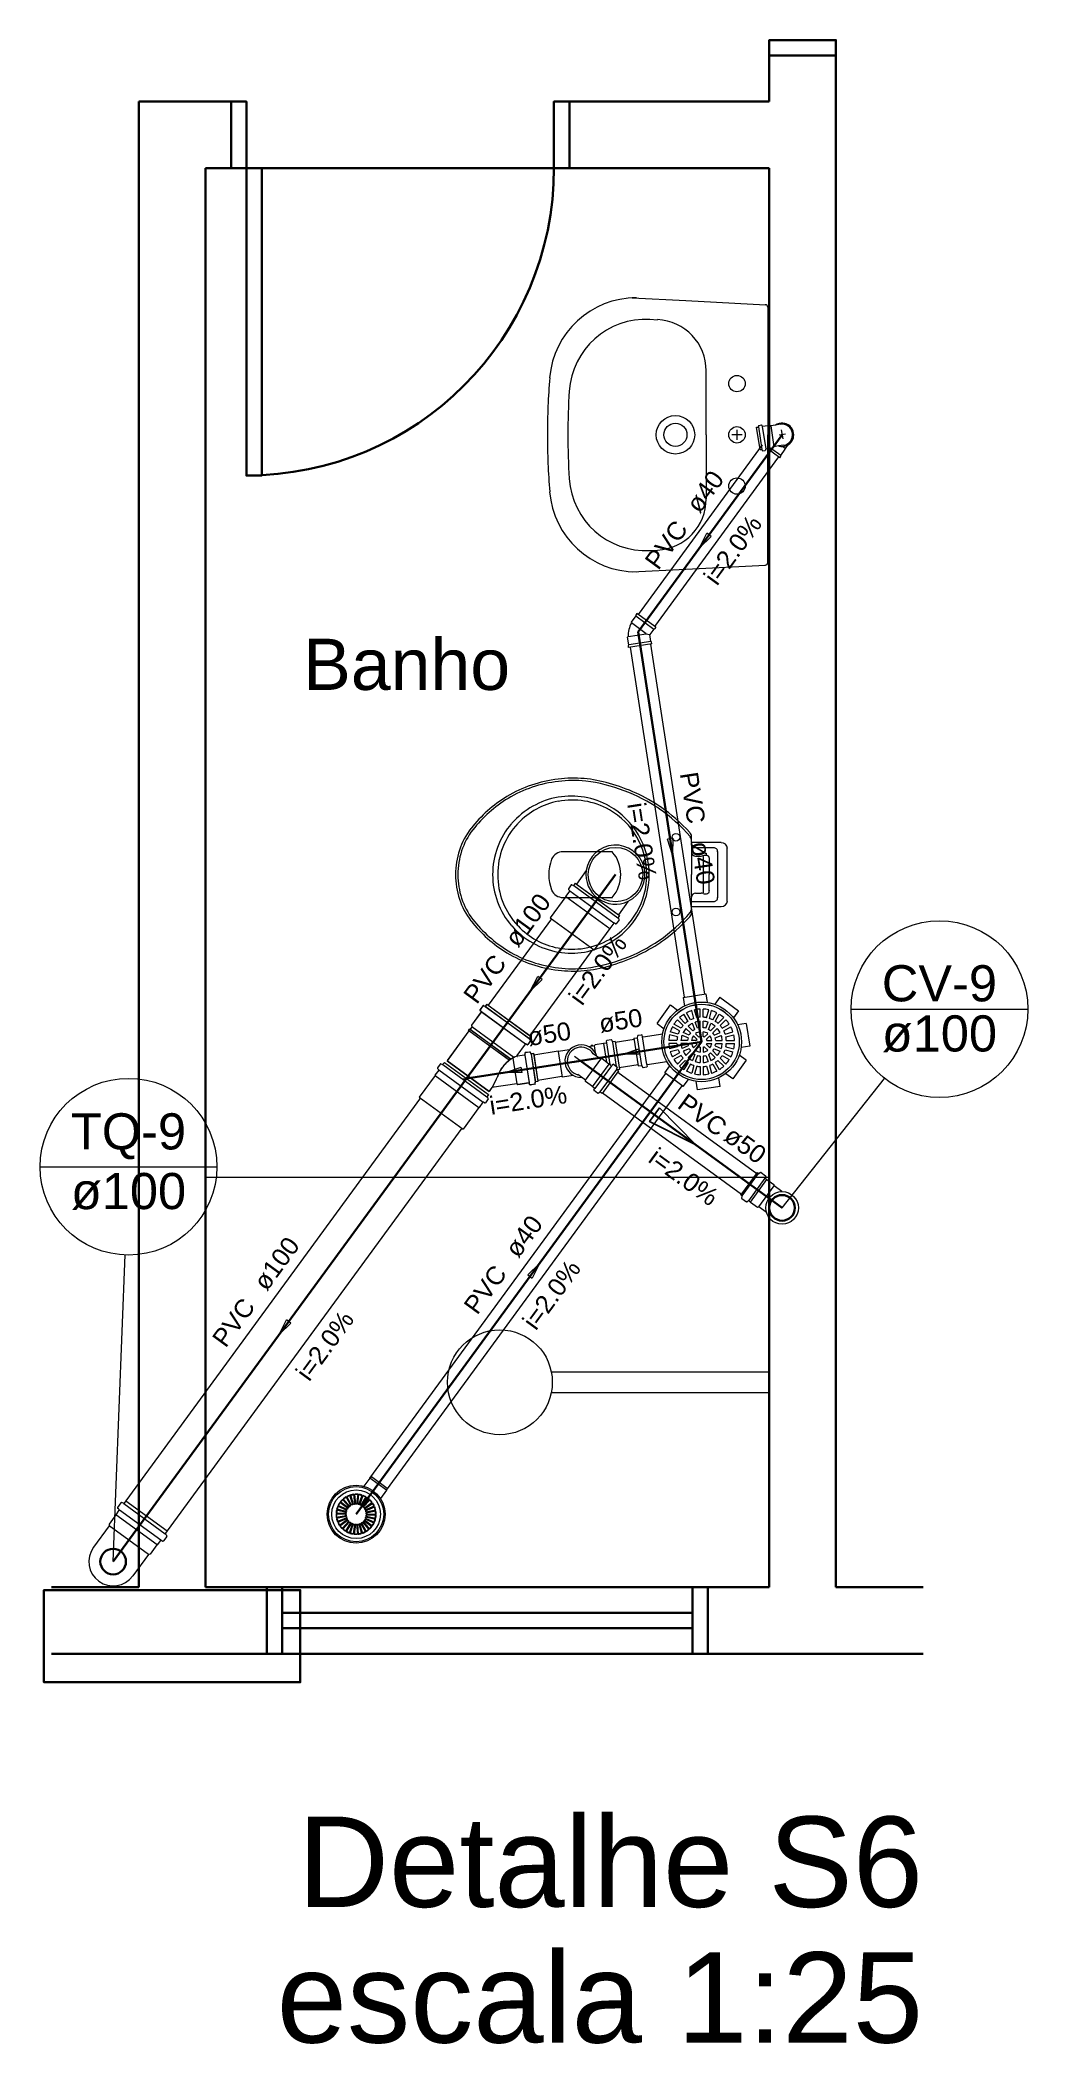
# Model space of a CAD drawing. Header units: inches. Extents: x -27 to 114, y -35 to 60.
# Drawn here: x 33.011 to 34.938, y -32.756 to -28.845 of the extents above; entities that cross this region are included whole.
import ezdxf

# ---------------------------------------------------------------- set-up
doc = ezdxf.new("R2010")
doc.units = ezdxf.units.IN
doc.header["$LTSCALE"] = 10
doc.header["$MEASUREMENT"] = 0
for name, color, linetype, lineweight in [('CV-Colunas', 6, 'Continuous', 30), ('CV-Indicação coluna', 5, 'Continuous', 20), ('CV-Sentido tubo', 8, 'Continuous', 20), ('CV-Seção tubo', 160, 'Continuous', 20), ('CV-Textos coluna', 7, 'Continuous', 20), ('CV-Textos tubo', 7, 'Continuous', 20), ('CV-Tubos detalhe', 6, 'Continuous', 30), ('DI-Títulos', 7, 'Continuous', 30), ('FO-PILARES', 2, 'Continuous', 30), ('Simbolos', 160, 'Continuous', 20), ('Simbolos_int', 5, 'Continuous', 5), ('TQ-Colunas', 6, 'Continuous', 30), ('TQ-Indicação coluna', 5, 'Continuous', 20), ('TQ-Sentido tubo', 8, 'Continuous', 20), ('TQ-Seção tubo', 160, 'Continuous', 20), ('TQ-Textos coluna', 7, 'Continuous', 20), ('TQ-Textos tubo', 7, 'Continuous', 20), ('TQ-Tubos detalhe', 6, 'Continuous', 30), ('xeixo', 3, 'Continuous', 20), ('xjanela-porta', 253, 'Continuous', 30), ('xmoveis', 253, 'Continuous', 20), ('xparede', 7, 'Continuous', 30), ('xpiso', 4, 'Continuous', 30), ('xtexto', 7, 'Continuous', 20)]:
    doc.layers.add(name, color=color, linetype=linetype, lineweight=lineweight)
doc.styles.add('Arial', font='arial.ttf')
doc.dimstyles.get("Standard").update_dxf_attribs({"dimtxt": 0.18, "dimasz": 0.18, "dimexe": 0.18, "dimexo": 0.0625, "dimgap": 0.09, "dimtad": 0, "dimtih": 1, "dimtoh": 1, "dimdec": 4, "dimzin": 0, "dimdsep": 46, "dimtxsty": 'Standard', "dimcen": 0.09, "dimadec": 0, "dimazin": 0, "dimtfac": 1, "dimtdec": 4, "dimtofl": 0, "dimtmove": 0, "dimatfit": 3, "dimfxl": 0, "dimtolj": 1, "dimtzin": 0, "dimarcsym": 0})

msp = doc.modelspace()

# ---------------------------------------------------------------- texts
at = {"layer": 'CV-Textos coluna', "char_height": 0.0706, "width": 0.247456, "attachment_point": 8, "line_spacing_factor": 0.798, "style": 'Arial'}
for s, insert in [('CV-9', (34.7654, -30.7224)), ('ø100', (34.7654, -30.8212))]:
    msp.add_mtext(s, dxfattribs=dict(at, insert=insert))
at = {"layer": 'CV-Textos tubo', "char_height": 0.0353, "rotation": 323.8601, "line_spacing_factor": 0.798, "style": 'Arial'}
for s, insert, width, attachment_point in [('PVC', (34.3335, -30.9877), 0.111276, 9), ('ø50', (34.3415, -30.9915), 0.093081, 7), ('i=2.0%', (34.256, -31.0785), 0.166914, 8)]:
    msp.add_mtext(s, dxfattribs=dict(at, insert=insert, width=width, attachment_point=attachment_point))
at = {"layer": 'DI-Títulos', "char_height": 0.1765, "attachment_point": 9, "line_spacing_factor": 0.798, "style": 'Arial'}
for s, insert, width in [('Detalhe S6', (34.7334, -32.4917), 1.494181), ('escala 1:25', (34.7334, -32.7565), 1.389628)]:
    msp.add_mtext(s, dxfattribs=dict(at, insert=insert, width=width))
at = {"layer": 'TQ-Textos coluna', "char_height": 0.0706, "attachment_point": 8, "line_spacing_factor": 0.798, "style": 'Arial'}
for s, insert, width in [('TQ-9', (33.1834, -31.0299), 0.246926), ('ø100', (33.1834, -31.1289), 0.247456)]:
    msp.add_mtext(s, dxfattribs=dict(at, insert=insert, width=width))
at = {"layer": 'TQ-Textos tubo', "char_height": 0.0353, "line_spacing_factor": 0.798, "style": 'Arial'}
for s, insert, width, attachment_point, rotation in [('ø40', (34.298, -29.7714), 0.093081, 7, 53.8399), ('PVC', (34.277, -29.7999), 0.111276, 9, 53.8399), ('i=2.0%', (34.3768, -29.8509), 0.166914, 8, 53.8399), ('PVC', (34.2739, -30.3769), 0.111276, 9, 278.8107), ('i=2.0%', (34.1674, -30.4114), 0.166914, 8, 278.8107), ('ø40', (34.2794, -30.4119), 0.093081, 7, 278.8107), ('ø100', (33.9438, -30.6189), 0.123142, 7, 53.8407), ('i=2.0%', (34.1135, -30.6707), 0.166914, 8, 53.8407), ('PVC', (33.923, -30.6474), 0.111276, 9, 53.8407), ('ø50', (34.1043, -30.7837), 0.093081, 7, 8.8445), ('ø50', (33.9649, -30.8097), 0.093081, 7, 8.8446), ('i=2.0%', (33.9659, -30.9317), 0.166914, 8, 8.8446), ('ø40', (33.9445, -31.2251), 0.093081, 7, 53.827), ('ø100', (33.4538, -31.2894), 0.123142, 7, 53.8407), ('PVC', (33.9238, -31.2536), 0.111276, 9, 53.827), ('i=2.0%', (34.0233, -31.3046), 0.166914, 8, 53.827), ('PVC', (33.433, -31.3179), 0.111276, 9, 53.8407), ('i=2.0%', (33.581, -31.4041), 0.166914, 8, 53.8407)]:
    msp.add_mtext(s, dxfattribs=dict(at, insert=insert, width=width, attachment_point=attachment_point, rotation=rotation))
at = {"layer": 'xtexto', "insert": (33.7259, -30.1149), "char_height": 0.1, "width": 0.55565, "attachment_point": 8, "line_spacing_factor": 0.798, "style": 'Arial'}
msp.add_mtext('Banho', dxfattribs=at)

# ---------------------------------------------------------------- blocks, each defined once
blk = doc.blocks.new('_Closed')
at = {"color": 0, "linetype": 'ByBlock', "lineweight": -2}
for p, q in [((-1, 0.166667), (0, 0)), ((-1, 0.166667), (-1, -0.166667)), ((0, 0), (-1, -0.166667)), ((0, 0), (-1, 0))]:
    blk.add_line(p, q, dxfattribs=at)

# ---------------------------------------------------------------- linework, layer by layer
at = {"layer": 'CV-Colunas', "linetype": 'Continuous'}
msp.add_circle((34.4584, -31.1245), 0.025, dxfattribs=at)
at = {"layer": 'CV-Indicação coluna'}
for p, q in [((34.593, -30.7365), (34.938, -30.7365)), ((34.4584, -31.1245), (34.6584, -30.8717))]:
    msp.add_line(p, q, dxfattribs=at)
msp.add_circle((34.7655, -30.7365), 0.1725, dxfattribs=at)
at = {"layer": 'CV-Seção tubo'}
for p, q in [((34.1378, -30.8594), (34.409, -31.0574)), ((34.1083, -30.8997), (34.3795, -31.0978))]:
    msp.add_line(p, q, dxfattribs=at)
at = {"layer": 'CV-Tubos detalhe'}
msp.add_line((34.0652, -30.8373), (34.4584, -31.1245), dxfattribs=at)
at = {"layer": 'FO-PILARES'}
msp.add_lwpolyline([(33.5184, -32.0505), (33.5184, -31.9605), (33.5184, -31.8705), (33.2684, -31.8705), (33.0184, -31.8705), (33.0184, -31.9605), (33.0184, -32.0505), (33.2684, -32.0505), (33.5184, -32.0505), (33.5184, -32.0505)], close=True, dxfattribs=at)
at = {"layer": 'Simbolos'}
for p, q in [((34.4086, -29.6007), (34.4115, -29.6003)), ((34.4154, -29.6444), (34.4086, -29.6007)), ((34.4124, -29.5978), (34.4124, -29.5994)), ((34.4133, -29.597), (34.418, -29.5962)), ((34.4191, -29.5971), (34.4196, -29.5983)), ((34.4207, -29.5988), (34.4348, -29.5967)), ((34.4348, -29.5967), (34.4362, -29.5979)), ((34.4454, -29.5965), (34.4362, -29.5979)), ((34.4552, -29.595), (34.4454, -29.5965)), ((34.4154, -29.6444), (34.4183, -29.644)), ((34.4199, -29.646), (34.4194, -29.6446)), ((34.421, -29.6466), (34.4257, -29.6459)), ((34.4266, -29.6447), (34.4266, -29.6435)), ((34.4275, -29.6426), (34.4416, -29.6404)), ((34.4538, -29.6602), (34.429, -29.6423)), ((34.4416, -29.6404), (34.4426, -29.6387)), ((34.4517, -29.6373), (34.4426, -29.6387)), ((34.4616, -29.6357), (34.4517, -29.6373)), ((34.4558, -29.6556), (34.4646, -29.6436)), ((34.4692, -29.6356), (34.4643, -29.6419)), ((34.4646, -29.6436), (34.4643, -29.6419)), ((34.4538, -29.6602), (34.4561, -29.6571)), ((34.4561, -29.6571), (34.4558, -29.6556)), ((34.1732, -29.969), (34.1643, -29.9811)), ((34.1643, -29.9811), (34.1646, -29.9828)), ((34.1753, -29.9644), (34.1729, -29.9676)), ((34.1729, -29.9676), (34.1732, -29.969)), ((34.212, -29.9912), (34.1753, -29.9644)), ((34.2083, -29.9947), (34.2003, -30.0056)), ((34.2097, -29.9944), (34.2083, -29.9947)), ((34.212, -29.9912), (34.2097, -29.9944)), ((34.1571, -30.0108), (34.1582, -30.0094)), ((34.1594, -30.0255), (34.1571, -30.0108)), ((34.1585, -30.0267), (34.1594, -30.0255)), ((34.1591, -30.0306), (34.1585, -30.0267)), ((34.2042, -30.0236), (34.1591, -30.0306)), ((34.2024, -30.0188), (34.2003, -30.0056)), ((34.2036, -30.0197), (34.2024, -30.0188)), ((34.2042, -30.0236), (34.2036, -30.0197)), ((34.0764, -30.466), (34.0571, -30.4925)), ((34.044, -30.5062), (34.0367, -30.516)), ((34.0471, -30.4942), (34.0417, -30.5017)), ((34.0419, -30.5031), (34.0438, -30.5048)), ((34.0483, -30.4938), (34.0512, -30.495)), ((34.055, -30.491), (34.0524, -30.4946)), ((34.055, -30.491), (34.141, -30.5539)), ((34.0368, -30.5164), (34.006, -30.5586)), ((34.0367, -30.516), (34.0368, -30.5164)), ((34.1583, -30.5259), (34.139, -30.5524)), ((34.1224, -30.5789), (34.0916, -30.6211)), ((34.1227, -30.5789), (34.1224, -30.5789)), ((34.13, -30.569), (34.1227, -30.5789)), ((34.1335, -30.57), (34.1314, -30.5688)), ((34.1404, -30.5624), (34.1349, -30.5698)), ((34.141, -30.5539), (34.1384, -30.5575)), ((34.1404, -30.5611), (34.1384, -30.5587)), ((33.8714, -30.7419), (33.8525, -30.7677)), ((33.8714, -30.7422), (33.8526, -30.7681)), ((33.8745, -30.73), (33.8691, -30.7374)), ((33.8746, -30.7303), (33.8691, -30.7378)), ((33.8693, -30.7388), (33.8712, -30.7405)), ((33.8694, -30.7392), (33.8712, -30.7408)), ((33.8757, -30.7296), (33.8786, -30.7308)), ((33.8758, -30.7299), (33.8787, -30.7311)), ((33.8825, -30.7268), (33.8798, -30.7304)), ((33.8825, -30.7271), (33.8798, -30.7307)), ((33.8825, -30.7268), (33.9684, -30.7896)), ((33.8825, -30.7271), (33.9685, -30.7899)), ((34.2145, -30.7648), (34.241, -30.7285)), ((34.241, -30.7285), (34.2547, -30.7385)), ((34.2652, -30.7136), (34.3097, -30.7067)), ((34.2652, -30.7136), (34.2679, -30.7306)), ((34.3097, -30.7067), (34.3123, -30.7237)), ((34.3373, -30.7135), (34.3273, -30.7272)), ((34.3373, -30.7135), (34.3736, -30.74)), ((34.3736, -30.74), (34.3636, -30.7537)), ((33.8476, -30.7787), (33.8051, -30.8368)), ((33.8476, -30.779), (33.8052, -30.8372)), ((33.8482, -30.7754), (33.8464, -30.7778)), ((33.8482, -30.7757), (33.8464, -30.7782)), ((33.8476, -30.7787), (33.8464, -30.7778)), ((33.8476, -30.779), (33.8464, -30.7782)), ((33.8495, -30.7761), (33.8482, -30.7754)), ((33.8496, -30.7764), (33.8482, -30.7757)), ((33.8532, -30.771), (33.8495, -30.7761)), ((33.8533, -30.7714), (33.8496, -30.7764)), ((33.8525, -30.7677), (33.8532, -30.771)), ((33.8526, -30.7681), (33.8533, -30.7714)), ((34.2145, -30.7648), (34.2282, -30.7748)), ((34.3885, -30.7643), (34.3714, -30.7669)), ((34.3885, -30.7643), (34.3954, -30.8087)), ((33.9574, -30.8047), (33.9411, -30.8269)), ((33.9574, -30.8051), (33.9412, -30.8273)), ((33.9661, -30.8204), (33.9575, -30.8215)), ((33.9661, -30.8207), (33.9575, -30.8219)), ((33.9609, -30.8058), (33.9588, -30.8045)), ((33.961, -30.8061), (33.9588, -30.8049)), ((33.9678, -30.7981), (33.9623, -30.8056)), ((33.9678, -30.7985), (33.9624, -30.8059)), ((33.9684, -30.7896), (33.9658, -30.7932)), ((33.9685, -30.7899), (33.9658, -30.7936)), ((33.9678, -30.7969), (33.9658, -30.7945)), ((33.9678, -30.7972), (33.9659, -30.7948)), ((33.967, -30.8208), (33.9684, -30.8236)), ((33.9671, -30.8211), (33.9684, -30.8239)), ((34.0437, -30.8159), (34.0214, -30.8193)), ((34.0918, -30.8084), (34.0817, -30.81)), ((34.0861, -30.8093), (34.0862, -30.8077)), ((34.0891, -30.8073), (34.0862, -30.8077)), ((34.0894, -30.8088), (34.0891, -30.8073)), ((34.0935, -30.8063), (34.0918, -30.8084)), ((34.1101, -30.8038), (34.0935, -30.8063)), ((34.1103, -30.8035), (34.1101, -30.8038)), ((34.1147, -30.8028), (34.1103, -30.8035)), ((34.1154, -30.7991), (34.1156, -30.8017)), ((34.1249, -30.7967), (34.1163, -30.798)), ((34.126, -30.7972), (34.1272, -30.8001)), ((34.1328, -30.8), (34.1283, -30.8007)), ((34.1328, -30.8), (34.1412, -30.8541)), ((34.1694, -30.7935), (34.1763, -30.7925)), ((34.1694, -30.7935), (34.1778, -30.8474)), ((34.1763, -30.7925), (34.1767, -30.7886)), ((34.1776, -30.7877), (34.1842, -30.7867)), ((34.186, -30.7899), (34.1853, -30.7873)), ((34.1872, -30.7908), (34.2255, -30.7848)), ((34.3954, -30.8087), (34.3784, -30.8114)), ((33.7885, -30.8557), (33.7813, -30.8656)), ((33.7917, -30.8437), (33.7862, -30.8512)), ((33.7865, -30.8526), (33.7883, -30.8543)), ((33.7929, -30.8434), (33.7958, -30.8445)), ((33.7996, -30.8405), (33.7969, -30.8442)), ((33.7996, -30.8405), (33.8856, -30.9034)), ((33.9559, -30.8263), (33.9423, -30.8284)), ((33.9559, -30.8266), (33.9423, -30.8287)), ((33.9566, -30.8227), (33.9566, -30.8252)), ((33.9567, -30.8231), (33.9567, -30.8256)), ((33.9737, -30.8235), (33.9695, -30.8241)), ((33.9738, -30.8238), (33.9696, -30.8245)), ((33.9737, -30.8235), (33.9821, -30.8776)), ((33.9738, -30.8238), (33.9822, -30.878)), ((34.1045, -30.8343), (34.0899, -30.8236)), ((34.1072, -30.8338), (34.1045, -30.8343)), ((34.1394, -30.8572), (34.1071, -30.9014)), ((34.1206, -30.8439), (34.1072, -30.8338)), ((34.1209, -30.8438), (34.1206, -30.8439)), ((34.1246, -30.8466), (34.1209, -30.8438)), ((34.1278, -30.8445), (34.1261, -30.8463)), ((34.1362, -30.8496), (34.129, -30.8443)), ((34.1366, -30.8505), (34.1355, -30.8535)), ((34.1394, -30.8572), (34.1357, -30.8547)), ((34.1412, -30.8541), (34.1367, -30.8548)), ((34.1778, -30.8474), (34.1847, -30.8463)), ((34.1847, -30.8463), (34.1862, -30.8499)), ((34.1873, -30.8505), (34.194, -30.8494)), ((34.1947, -30.8458), (34.1949, -30.8485)), ((34.1955, -30.8446), (34.2338, -30.8387)), ((34.2295, -30.8611), (34.2395, -30.8474)), ((34.2657, -30.8876), (34.2295, -30.8611)), ((34.3886, -30.8363), (34.3621, -30.8726)), ((34.3886, -30.8363), (34.3749, -30.8263)), ((33.7814, -30.8659), (33.7505, -30.9081)), ((33.7813, -30.8656), (33.7814, -30.8659)), ((33.8924, -30.8894), (33.8871, -30.8967)), ((33.8924, -30.8898), (33.8871, -30.8971)), ((33.9408, -30.8821), (33.8924, -30.8894)), ((33.9408, -30.8824), (33.8924, -30.8898)), ((33.943, -30.8837), (33.9408, -30.8821)), ((33.9431, -30.8841), (33.9408, -30.8824)), ((33.9643, -30.8804), (33.943, -30.8837)), ((33.9644, -30.8808), (33.9431, -30.8841)), ((33.9659, -30.8837), (33.9653, -30.8811)), ((33.966, -30.8841), (33.9654, -30.8815)), ((33.9758, -30.8829), (33.9673, -30.8844)), ((33.9758, -30.8833), (33.9673, -30.8848)), ((33.9766, -30.8823), (33.977, -30.8791)), ((33.9766, -30.8826), (33.9771, -30.8795)), ((33.9821, -30.8776), (33.9779, -30.8783)), ((33.9822, -30.878), (33.978, -30.8786)), ((34.0515, -30.866), (34.0292, -30.8695)), ((34.0747, -30.8753), (34.0601, -30.8644)), ((34.0751, -30.8778), (34.0747, -30.8753)), ((34.0887, -30.8876), (34.0751, -30.8778)), ((34.0888, -30.8881), (34.0887, -30.8876)), ((34.0925, -30.8908), (34.0888, -30.8881)), ((34.0913, -30.8942), (34.0927, -30.892)), ((34.0986, -30.9007), (34.0915, -30.8957)), ((34.0999, -30.9007), (34.1024, -30.8988)), ((34.1071, -30.9014), (34.1036, -30.8989)), ((34.2657, -30.8876), (34.2757, -30.8739)), ((34.2934, -30.8944), (34.2907, -30.8774)), ((34.3378, -30.8875), (34.2934, -30.8944)), ((34.3378, -30.8875), (34.3352, -30.8705)), ((34.3621, -30.8726), (34.3484, -30.8626)), ((33.8669, -30.9285), (33.8361, -30.9707)), ((33.8673, -30.9284), (33.8669, -30.9285)), ((33.8745, -30.9185), (33.8673, -30.9284)), ((33.8781, -30.9196), (33.8759, -30.9183)), ((33.8849, -30.9119), (33.8795, -30.9194)), ((33.8856, -30.9034), (33.8829, -30.907)), ((33.8849, -30.9106), (33.8829, -30.9083)), ((34.3782, -31.0996), (34.4103, -31.0556)), ((34.4103, -31.0556), (34.4125, -31.0572)), ((34.4162, -31.0552), (34.4138, -31.0572)), ((34.4174, -31.0552), (34.4263, -31.0617)), ((34.4266, -31.0629), (34.4252, -31.0653)), ((34.4254, -31.0667), (34.4287, -31.069)), ((34.4287, -31.069), (34.4289, -31.0692)), ((34.4289, -31.0692), (34.4424, -31.079)), ((34.4424, -31.079), (34.4428, -31.0818)), ((34.4578, -31.0927), (34.4428, -31.0818)), ((34.3782, -31.0996), (34.3804, -31.1012)), ((34.3796, -31.1053), (34.3807, -31.1024)), ((34.38, -31.1065), (34.3888, -31.113)), ((34.3901, -31.113), (34.3919, -31.1109)), ((34.3933, -31.1107), (34.3965, -31.113)), ((34.3965, -31.113), (34.3967, -31.1132)), ((34.3967, -31.1132), (34.4103, -31.1231)), ((34.4103, -31.1231), (34.4131, -31.1226)), ((34.428, -31.1335), (34.4131, -31.1226)), ((33.1648, -31.7147), (33.1585, -31.7234)), ((33.1684, -31.7002), (33.1619, -31.7091)), ((33.1646, -31.7129), (33.1619, -31.7107)), ((33.1735, -31.7012), (33.1699, -31.6998)), ((33.1783, -31.6962), (33.175, -31.7008)), ((33.1783, -31.6962), (33.2591, -31.7552)), ((33.1459, -31.7449), (33.1151, -31.787)), ((33.1586, -31.7238), (33.1454, -31.7418)), ((33.1454, -31.7418), (33.1459, -31.7449)), ((33.1585, -31.7234), (33.1586, -31.7238)), ((33.259, -31.7552), (33.2557, -31.7597)), ((33.2557, -31.7613), (33.2582, -31.7643)), ((33.2256, -31.8004), (33.2225, -31.8009)), ((33.2387, -31.7824), (33.2256, -31.8004)), ((33.2392, -31.7823), (33.2387, -31.7824)), ((33.2455, -31.7737), (33.2392, -31.7823)), ((33.2473, -31.7734), (33.2502, -31.7752)), ((33.2582, -31.7659), (33.2517, -31.7747)), ((33.2225, -31.8009), (33.1917, -31.843))]:
    msp.add_line(p, q, dxfattribs=at)
for centre, radius in [((34.3015, -30.8006), 0.0777), ((34.4584, -31.1245), 0.0318)]:
    msp.add_circle(centre, radius, dxfattribs=at)
for centre, radius, start, end in [((34.4114, -29.5993), 0.001, 278.84, 353.84), ((34.4135, -29.5979), 0.001, 98.8399, 173.84), ((34.4182, -29.5972), 0.001, 13.8399, 98.8399), ((34.4205, -29.5979), 0.001, 193.84, 278.84), ((34.4584, -29.6155), 0.0206, 278.84, 98.8399), ((34.4185, -29.645), 0.001, 23.8399, 98.8399), ((34.4209, -29.6456), 0.001, 203.84, 278.84), ((34.4256, -29.6449), 0.001, 278.84, 3.8399), ((34.4276, -29.6436), 0.001, 98.8399, 183.84), ((34.2163, -30.0095), 0.0584, 152.773, 179.907), ((34.1334, -30.474), 0.0576, 295.626, 172.056), ((34.1334, -30.474), 0.0576, 172.056, 295.626), ((34.0425, -30.5023), 0.001, 143.841, 228.841), ((34.0432, -30.5056), 0.001, 323.841, 48.8407), ((34.0479, -30.4948), 0.001, 68.8407, 143.841), ((34.0516, -30.4941), 0.001, 248.841, 323.841), ((34.1308, -30.5696), 0.001, 58.8407, 143.841), ((34.1341, -30.5692), 0.001, 238.841, 323.841), ((34.1392, -30.5581), 0.001, 143.841, 218.841), ((34.1396, -30.5618), 0.001, 323.841, 38.8407), ((33.8699, -30.738), 0.001, 143.841, 228.841), ((33.8699, -30.7384), 0.001, 143.841, 228.841), ((33.8706, -30.7413), 0.001, 323.841, 48.8408), ((33.8706, -30.7417), 0.001, 323.841, 48.8408), ((33.8753, -30.7305), 0.001, 68.8407, 143.841), ((33.8754, -30.7309), 0.001, 68.8407, 143.841), ((33.879, -30.7298), 0.001, 248.841, 323.841), ((33.879, -30.7301), 0.001, 248.841, 323.841), ((33.9576, -30.8226), 0.001, 98.8407, 183.841), ((33.9577, -30.8229), 0.001, 98.8407, 183.841), ((33.9582, -30.8053), 0.001, 58.8407, 143.841), ((33.9582, -30.8057), 0.001, 58.8407, 143.841), ((33.9615, -30.805), 0.001, 238.841, 323.841), ((33.9616, -30.8053), 0.001, 238.841, 323.841), ((33.9666, -30.7938), 0.001, 143.841, 218.841), ((33.9666, -30.7942), 0.001, 143.841, 218.841), ((33.9662, -30.8211), 0.001, 23.8408, 98.8407), ((33.9662, -30.8214), 0.001, 23.8408, 98.8407), ((33.967, -30.7975), 0.001, 323.841, 38.8408), ((33.967, -30.7979), 0.001, 323.841, 38.8408), ((34.0666, -30.8381), 0.0273, 31.7975, 255.892), ((34.1146, -30.8018), 0.001, 278.844, 3.8445), ((34.1164, -30.799), 0.001, 98.8445, 183.845), ((34.1251, -30.7976), 0.001, 23.8445, 98.8445), ((34.1282, -30.7997), 0.001, 203.844, 278.844), ((34.1754, -30.7916), 0.001, 278.844, 353.844), ((34.1777, -30.7887), 0.001, 98.8443, 173.844), ((34.1844, -30.7877), 0.001, 13.8444, 98.8443), ((34.187, -30.7898), 0.001, 193.844, 278.844), ((33.787, -30.8518), 0.001, 143.841, 228.841), ((33.7877, -30.8551), 0.001, 323.841, 48.8407), ((33.7925, -30.8443), 0.001, 68.8407, 143.841), ((33.7961, -30.8436), 0.001, 248.841, 323.841), ((33.9675, -30.8892), 0.0674, 137.395, 161.708), ((33.9675, -30.8896), 0.0674, 137.395, 161.708), ((33.9714, -30.8983), 0.0765, 113.348, 134.39), ((33.9714, -30.8986), 0.0765, 113.348, 134.39), ((33.942, -30.8275), 0.001, 143.841, 278.841), ((33.942, -30.8279), 0.001, 143.841, 278.841), ((33.9557, -30.8252), 0.001, 278.841, 3.8408), ((33.9558, -30.8256), 0.001, 278.841, 3.8408), ((33.9692, -30.8233), 0.001, 203.841, 278.841), ((33.9693, -30.8236), 0.001, 203.841, 278.841), ((34.1252, -30.8457), 0.001, 233.844, 318.844), ((34.1287, -30.8452), 0.001, 53.8445, 138.845), ((34.1363, -30.8538), 0.001, 158.845, 233.844), ((34.1355, -30.8502), 0.001, 338.844, 53.8445), ((34.1369, -30.8558), 0.001, 98.8445, 132.416), ((34.1841, -30.8474), 0.001, 23.8444, 98.8443), ((34.1872, -30.8495), 0.001, 203.844, 278.844), ((34.1939, -30.8484), 0.001, 278.844, 3.8444), ((34.1957, -30.8456), 0.001, 98.8443, 183.844), ((33.8932, -30.89), 0.001, 88.1089, 143.841), ((33.8932, -30.8904), 0.001, 88.1089, 143.841), ((34.2907, -31.0697), 0.4367, 152.484, 155.572), ((34.2908, -31.0701), 0.4367, 152.484, 155.572), ((33.9645, -30.8815), 0.001, 13.8408, 98.8407), ((33.9645, -30.8818), 0.001, 13.8408, 98.8407), ((33.9671, -30.8834), 0.001, 193.841, 278.841), ((33.9672, -30.8837), 0.001, 193.841, 278.841), ((33.9757, -30.8822), 0.001, 278.841, 353.841), ((33.9757, -30.8826), 0.001, 278.841, 353.841), ((33.9779, -30.8792), 0.001, 98.8407, 173.841), ((33.978, -30.8795), 0.001, 98.8407, 173.841), ((34.0921, -30.8949), 0.001, 148.845, 233.844), ((34.0919, -30.8916), 0.001, 328.844, 53.8445), ((34.0993, -30.9001), 0.001, 233.844, 308.844), ((34.103, -30.8995), 0.001, 53.8445, 128.844), ((33.8753, -30.9191), 0.001, 58.8407, 143.841), ((33.8787, -30.9188), 0.001, 238.841, 323.841), ((33.8837, -30.9076), 0.001, 143.841, 218.841), ((33.8841, -30.9113), 0.001, 323.841, 38.8407), ((34.4131, -31.0564), 0.001, 233.86, 308.86), ((34.4168, -31.056), 0.001, 53.8601, 128.86), ((34.426, -31.0658), 0.001, 148.86, 233.86), ((34.4257, -31.0625), 0.001, 328.86, 53.8601), ((34.3805, -31.1057), 0.001, 158.86, 233.86), ((34.3798, -31.102), 0.001, 338.86, 53.8601), ((34.3894, -31.1122), 0.001, 233.86, 318.86), ((34.3927, -31.1115), 0.001, 53.8601, 138.86), ((33.1629, -31.7098), 0.00126, 143.841, 228.841), ((33.1638, -31.714), 0.00126, 323.841, 48.8408), ((33.1694, -31.7009), 0.00126, 68.8407, 143.841), ((33.174, -31.7), 0.00126, 248.841, 323.841), ((33.2567, -31.7605), 0.00126, 143.841, 218.841), ((33.1534, -31.815), 0.0474, 143.841, 323.841), ((33.2465, -31.7744), 0.00126, 58.8407, 143.841), ((33.2507, -31.774), 0.00126, 238.841, 323.841), ((33.2572, -31.7651), 0.00126, 323.841, 38.8408)]:
    msp.add_arc(centre, radius, start, end, dxfattribs=at)
at = {"layer": 'Simbolos_int'}
for p, q in [((34.4123, -29.6001), (34.4191, -29.6439)), ((34.4197, -29.599), (34.4265, -29.6427)), ((34.4362, -29.5979), (34.4426, -29.6387)), ((34.4569, -29.6059), (34.4597, -29.6234)), ((34.4558, -29.6556), (34.4359, -29.6413)), ((34.4651, -29.6145), (34.453, -29.6163)), ((34.4643, -29.6419), (34.4594, -29.6381)), ((34.1934, -30.0039), (34.1646, -29.9828)), ((34.1732, -29.969), (34.2083, -29.9947)), ((34.1582, -30.0094), (34.1934, -30.0039)), ((34.2024, -30.0188), (34.1594, -30.0255)), ((34.1934, -30.0039), (34.1964, -30.0046)), ((34.1964, -30.0046), (34.2003, -30.0056)), ((34.0444, -30.5055), (34.1304, -30.5684)), ((34.0519, -30.4953), (34.1379, -30.5581)), ((34.0571, -30.4925), (34.139, -30.5524)), ((34.0368, -30.5164), (34.1224, -30.5789)), ((34.006, -30.5586), (34.0916, -30.6211)), ((33.8718, -30.7413), (33.9578, -30.8041)), ((33.8719, -30.7416), (33.9579, -30.8045)), ((33.8794, -30.731), (33.9653, -30.7938)), ((33.8794, -30.7313), (33.9654, -30.7942)), ((33.9263, -30.8362), (33.8476, -30.7787)), ((33.9264, -30.8366), (33.8476, -30.779)), ((33.9292, -30.8343), (33.8495, -30.7761)), ((33.9293, -30.8347), (33.8496, -30.7764)), ((33.9349, -30.8308), (33.8532, -30.771)), ((33.935, -30.8311), (33.8533, -30.7714)), ((34.0214, -30.8193), (34.0292, -30.8695)), ((34.0918, -30.8084), (34.0939, -30.822)), ((34.1101, -30.8038), (34.1158, -30.8403)), ((34.1157, -30.8026), (34.1223, -30.8449)), ((34.1276, -30.8008), (34.135, -30.8487)), ((34.1847, -30.8463), (34.1763, -30.7925)), ((34.1948, -30.8447), (34.1864, -30.7909)), ((33.789, -30.8551), (33.875, -30.9179)), ((33.7965, -30.8448), (33.8825, -30.9076)), ((33.8051, -30.8368), (33.8871, -30.8967)), ((33.8052, -30.8372), (33.8871, -30.8971)), ((33.933, -30.8321), (33.9408, -30.8821)), ((33.9331, -30.8325), (33.9408, -30.8824)), ((33.9568, -30.8263), (33.9652, -30.8801)), ((33.9568, -30.8266), (33.9652, -30.8804)), ((33.9687, -30.8244), (33.977, -30.8782)), ((33.9687, -30.8248), (33.9771, -30.8786)), ((34.0532, -30.8286), (34.0778, -30.8465)), ((34.0533, -30.8402), (34.0822, -30.8357)), ((34.0747, -30.8753), (34.1045, -30.8343)), ((34.0888, -30.8881), (34.1209, -30.8438)), ((34.1254, -30.8472), (34.0931, -30.8912)), ((34.1351, -30.8543), (34.1028, -30.8983)), ((34.1357, -30.8527), (34.136, -30.8549)), ((33.7814, -30.8659), (33.8669, -30.9285)), ((33.8562, -30.8698), (33.8349, -30.8732)), ((33.8478, -30.8649), (33.8371, -30.8794)), ((33.7505, -30.9081), (33.8361, -30.9707)), ((34.3804, -31.1012), (34.4125, -31.0572)), ((34.3933, -31.1107), (34.4254, -31.0667)), ((34.3967, -31.1132), (34.4289, -31.0692)), ((34.4131, -31.1226), (34.4428, -31.0818)), ((33.1656, -31.7137), (33.2463, -31.7727)), ((33.1744, -31.7015), (33.2551, -31.7605)), ((33.2225, -31.8009), (33.1459, -31.7449)), ((33.2392, -31.7823), (33.1585, -31.7234))]:
    msp.add_line(p, q, dxfattribs=at)
for centre, radius in [((34.1334, -30.474), 0.0532), ((34.3015, -30.8006), 0.0735), ((34.4584, -31.1245), 0.0255)]:
    msp.add_circle(centre, radius, dxfattribs=at)
for centre, radius, start, end in [((34.4584, -29.6155), 0.0228, 298.463, 124.217), ((34.4584, -29.6155), 0.0228, 253.463, 124.217), ((34.0666, -30.8381), 0.0318, 16.7055, 270.984)]:
    msp.add_arc(centre, radius, start, end, dxfattribs=at)
at = {"layer": 'TQ-Colunas', "linetype": 'Continuous'}
msp.add_circle((33.1534, -31.815), 0.025, dxfattribs=at)
at = {"layer": 'TQ-Indicação coluna'}
for p, q in [((33.0109, -31.0442), (33.3559, -31.0442)), ((33.1534, -31.815), (33.1767, -31.2165))]:
    msp.add_line(p, q, dxfattribs=at)
msp.add_circle((33.1834, -31.0442), 0.1725, dxfattribs=at)
at = {"layer": 'TQ-Sentido tubo'}
for points in [[(34.3158, -29.8106), (34.3388, -29.7792)], [(34.24, -30.4038), (34.2341, -30.3654)], [(33.9859, -30.6759), (34.0088, -30.6445)], [(34.1798, -30.8195), (34.2182, -30.8135)], [(33.9503, -30.8552), (33.9888, -30.8492)], [(33.9666, -31.2586), (33.9436, -31.29)], [(33.4959, -31.3464), (33.5188, -31.315)]]:
    msp.add_lwpolyline(points, dxfattribs=at)
at = {"layer": 'TQ-Seção tubo'}
for p, q in [((34.4193, -29.6352), (34.1775, -29.966)), ((34.4516, -29.6588), (34.2098, -29.9896)), ((34.1619, -30.0301), (34.2677, -30.7132)), ((34.2014, -30.024), (34.3073, -30.7071)), ((34.0084, -30.5603), (33.8853, -30.7288)), ((34.0891, -30.6193), (33.966, -30.7878)), ((34.28, -30.7574), (34.272, -30.7437)), ((34.2862, -30.7548), (34.2821, -30.7395)), ((34.2919, -30.7533), (34.2878, -30.738)), ((34.2986, -30.7524), (34.2986, -30.7366)), ((34.3044, -30.7524), (34.3044, -30.7366)), ((34.3111, -30.7533), (34.3152, -30.738)), ((34.3168, -30.7548), (34.3209, -30.7395)), ((34.323, -30.7574), (34.331, -30.7437)), ((34.2558, -30.7853), (34.2404, -30.7812)), ((34.2584, -30.779), (34.2446, -30.7711)), ((34.2613, -30.774), (34.2475, -30.766)), ((34.2654, -30.7686), (34.2542, -30.7574)), ((34.2696, -30.7645), (34.2583, -30.7532)), ((34.2771, -30.7873), (34.2654, -30.7824)), ((34.2749, -30.7604), (34.267, -30.7466)), ((34.2799, -30.7831), (34.2709, -30.7741)), ((34.2841, -30.779), (34.2751, -30.77)), ((34.2882, -30.7762), (34.2834, -30.7644)), ((34.2936, -30.7739), (34.2888, -30.7622)), ((34.2986, -30.773), (34.2986, -30.7603)), ((34.2986, -30.7902), (34.2986, -30.7808)), ((34.3044, -30.773), (34.3044, -30.7603)), ((34.3044, -30.7902), (34.3044, -30.7808)), ((34.3094, -30.7739), (34.3142, -30.7622)), ((34.3148, -30.7762), (34.3196, -30.7644)), ((34.3189, -30.779), (34.3279, -30.77)), ((34.3231, -30.7831), (34.3321, -30.7741)), ((34.3259, -30.7873), (34.3376, -30.7824)), ((34.3281, -30.7604), (34.336, -30.7466)), ((34.3334, -30.7645), (34.3447, -30.7532)), ((34.3376, -30.7686), (34.3488, -30.7574)), ((34.3417, -30.774), (34.3555, -30.766)), ((34.3446, -30.779), (34.3584, -30.7711)), ((34.3472, -30.7853), (34.3626, -30.7812)), ((34.0213, -30.8188), (33.9741, -30.8262)), ((34.1697, -30.7958), (34.133, -30.8015)), ((34.2534, -30.7976), (34.2375, -30.7976)), ((34.2534, -30.8035), (34.2375, -30.8035)), ((34.2543, -30.7909), (34.2389, -30.7868)), ((34.2543, -30.8102), (34.2389, -30.8143)), ((34.2558, -30.8158), (34.2404, -30.8199)), ((34.2584, -30.8221), (34.2446, -30.83)), ((34.2739, -30.7976), (34.2612, -30.7976)), ((34.2739, -30.8035), (34.2612, -30.8035)), ((34.2749, -30.7927), (34.2632, -30.7878)), ((34.2749, -30.8084), (34.2632, -30.8133)), ((34.2771, -30.8138), (34.2654, -30.8187)), ((34.2799, -30.818), (34.2709, -30.827)), ((34.2841, -30.8221), (34.2751, -30.8311)), ((34.2912, -30.7976), (34.2818, -30.7976)), ((34.2912, -30.8035), (34.2818, -30.8035)), ((34.2922, -30.7953), (34.2855, -30.7887)), ((34.2922, -30.8058), (34.2855, -30.8124)), ((34.2963, -30.7912), (34.2896, -30.7845)), ((34.2963, -30.8099), (34.2896, -30.8166)), ((34.2986, -30.8108), (34.2986, -30.8203)), ((34.3044, -30.8108), (34.3044, -30.8203)), ((34.3067, -30.7912), (34.3134, -30.7845)), ((34.3067, -30.8099), (34.3134, -30.8166)), ((34.3109, -30.7953), (34.3175, -30.7887)), ((34.3109, -30.8058), (34.3175, -30.8124)), ((34.3118, -30.7976), (34.3212, -30.7976)), ((34.3118, -30.8035), (34.3212, -30.8035)), ((34.3189, -30.8221), (34.3279, -30.8311)), ((34.3231, -30.818), (34.3321, -30.827)), ((34.3259, -30.8138), (34.3376, -30.8187)), ((34.3281, -30.7927), (34.3398, -30.7878)), ((34.3281, -30.8084), (34.3398, -30.8133)), ((34.3291, -30.7976), (34.3418, -30.7976)), ((34.3291, -30.8035), (34.3418, -30.8035)), ((34.3446, -30.8221), (34.3584, -30.83)), ((34.3472, -30.8158), (34.3626, -30.8199)), ((34.3487, -30.7909), (34.3641, -30.7868)), ((34.3487, -30.8102), (34.3641, -30.8143)), ((34.3496, -30.7976), (34.3655, -30.7976)), ((34.3496, -30.8035), (34.3655, -30.8035)), ((34.1774, -30.8452), (34.1407, -30.8509)), ((34.2613, -30.8271), (34.2475, -30.8351)), ((34.2654, -30.8325), (34.2542, -30.8437)), ((34.2696, -30.8366), (34.2583, -30.8479)), ((34.2749, -30.8407), (34.267, -30.8545)), ((34.28, -30.8437), (34.272, -30.8574)), ((34.2862, -30.8463), (34.2821, -30.8616)), ((34.2882, -30.8249), (34.2834, -30.8367)), ((34.2919, -30.8478), (34.2878, -30.8631)), ((34.2936, -30.8272), (34.2888, -30.8389)), ((34.2986, -30.8281), (34.2986, -30.8408)), ((34.2986, -30.8486), (34.2986, -30.8645)), ((34.3044, -30.8281), (34.3044, -30.8408)), ((34.3044, -30.8486), (34.3044, -30.8645)), ((34.3094, -30.8272), (34.3142, -30.8389)), ((34.3111, -30.8478), (34.3152, -30.8631)), ((34.3148, -30.8249), (34.3196, -30.8367)), ((34.3168, -30.8463), (34.3209, -30.8616)), ((34.323, -30.8437), (34.331, -30.8574)), ((34.3281, -30.8407), (34.336, -30.8545)), ((34.3334, -30.8366), (34.3447, -30.8479)), ((34.3376, -30.8325), (34.3488, -30.8437)), ((34.3417, -30.8271), (34.3555, -30.8351)), ((33.6541, -31.6522), (34.2314, -30.8625)), ((33.6864, -31.6758), (34.2637, -30.8861)), ((34.029, -30.8683), (33.9818, -30.8756)), ((33.753, -30.9099), (33.1783, -31.6962)), ((33.8337, -30.9689), (33.2591, -31.7552)), ((33.6541, -31.6521), (33.6425, -31.668)), ((33.6541, -31.6521), (33.6571, -31.6497)), ((33.6864, -31.6757), (33.6541, -31.6521)), ((33.6878, -31.6721), (33.6571, -31.6497)), ((33.6864, -31.6757), (33.6748, -31.6916)), ((33.6864, -31.6757), (33.6878, -31.6721)), ((33.6079, -31.7213), (33.5883, -31.721)), ((33.6082, -31.7189), (33.5891, -31.7145)), ((33.6085, -31.7173), (33.5894, -31.7129)), ((33.6093, -31.715), (33.5916, -31.7067)), ((33.61, -31.7135), (33.5923, -31.7052)), ((33.6113, -31.7114), (33.5956, -31.6996)), ((33.6123, -31.71), (33.5966, -31.6982)), ((33.614, -31.7083), (33.6011, -31.6935)), ((33.6152, -31.7072), (33.6024, -31.6924)), ((33.6172, -31.7058), (33.6077, -31.6886)), ((33.6187, -31.705), (33.6092, -31.6878)), ((33.6209, -31.704), (33.6152, -31.6853)), ((33.6225, -31.7035), (33.6168, -31.6848)), ((33.6249, -31.7031), (33.6232, -31.6835)), ((33.6266, -31.7029), (33.6248, -31.6834)), ((33.629, -31.703), (33.6314, -31.6835)), ((33.6306, -31.7032), (33.633, -31.6837)), ((33.633, -31.7037), (33.6394, -31.6852)), ((33.6346, -31.7042), (33.641, -31.6857)), ((33.6368, -31.7053), (33.6469, -31.6885)), ((33.6382, -31.7061), (33.6483, -31.6893)), ((33.6402, -31.7076), (33.6535, -31.6933)), ((33.6414, -31.7087), (33.6548, -31.6944)), ((33.643, -31.7106), (33.659, -31.6993)), ((33.6439, -31.7119), (33.66, -31.7007)), ((33.6451, -31.7141), (33.6632, -31.7064)), ((33.6458, -31.7156), (33.6638, -31.7079)), ((33.6465, -31.7179), (33.6657, -31.7142)), ((33.6468, -31.7196), (33.666, -31.7158)), ((33.647, -31.722), (33.6666, -31.7223)), ((33.6078, -31.723), (33.5882, -31.7226)), ((33.6081, -31.7254), (33.5888, -31.7291)), ((33.6084, -31.727), (33.5891, -31.7308)), ((33.6091, -31.7294), (33.591, -31.737)), ((33.6097, -31.7309), (33.5917, -31.7385)), ((33.6109, -31.733), (33.5949, -31.7443)), ((33.6119, -31.7344), (33.5958, -31.7456)), ((33.6135, -31.7362), (33.6001, -31.7506)), ((33.6147, -31.7374), (33.6013, -31.7517)), ((33.6166, -31.7388), (33.6065, -31.7556)), ((33.6181, -31.7397), (33.608, -31.7565)), ((33.6203, -31.7407), (33.6139, -31.7592)), ((33.6218, -31.7413), (33.6155, -31.7598)), ((33.6242, -31.7418), (33.6218, -31.7613)), ((33.6259, -31.742), (33.6235, -31.7615)), ((33.6283, -31.742), (33.63, -31.7616)), ((33.63, -31.7419), (33.6317, -31.7614)), ((33.6324, -31.7414), (33.6381, -31.7602)), ((33.6339, -31.741), (33.6397, -31.7597)), ((33.6362, -31.74), (33.6457, -31.7571)), ((33.6376, -31.7392), (33.6471, -31.7563)), ((33.6396, -31.7378), (33.6525, -31.7526)), ((33.6409, -31.7367), (33.6538, -31.7515)), ((33.6426, -31.7349), (33.6582, -31.7467)), ((33.6436, -31.7336), (33.6592, -31.7454)), ((33.6448, -31.7315), (33.6626, -31.7398)), ((33.6455, -31.73), (33.6633, -31.7383)), ((33.6463, -31.7277), (33.6654, -31.7321)), ((33.6467, -31.7261), (33.6658, -31.7305)), ((33.647, -31.7237), (33.6666, -31.724))]:
    msp.add_line(p, q, dxfattribs=at)
for centre, radius in [((34.3015, -30.8005), 0.0735), ((33.6274, -31.7225), 0.0565), ((33.6274, -31.7225), 0.0538), ((33.6274, -31.7225), 0.0474), ((33.6274, -31.7225), 0.0474)]:
    msp.add_circle(centre, radius, dxfattribs=at)
for centre, radius, start, end in [((34.3015, -30.8005), 0.0641, 107.6132, 117.3868), ((34.3015, -30.8005), 0.0641, 92.6132, 102.3868), ((34.3015, -30.8005), 0.0641, 77.6132, 87.3868), ((34.3015, -30.8005), 0.0641, 62.6132, 72.3868), ((34.3015, -30.8005), 0.0641, 152.6132, 162.3868), ((34.3015, -30.8005), 0.0641, 137.6132, 147.3868), ((34.3015, -30.8005), 0.0482, 153.4746, 161.5254), ((34.3015, -30.8005), 0.0641, 122.6132, 132.3868), ((34.3015, -30.8005), 0.0482, 138.4746, 146.5254), ((34.3015, -30.8005), 0.0404, 139.1455, 153.3545), ((34.3015, -30.8005), 0.0482, 123.4746, 131.5254), ((34.3015, -30.8005), 0.0404, 116.6455, 130.8545), ((34.3015, -30.8005), 0.0277, 141.0423, 151.4577), ((34.3015, -30.8005), 0.0482, 108.4746, 116.5254), ((34.3015, -30.8005), 0.0277, 118.5423, 128.9577), ((34.3015, -30.8005), 0.0404, 94.1455, 108.3545), ((34.3015, -30.8005), 0.02, 98.415, 126.585), ((34.3015, -30.8005), 0.0482, 93.4746, 101.5254), ((34.3015, -30.8005), 0.0277, 96.0423, 106.4577), ((34.3015, -30.8005), 0.0482, 78.4746, 86.5254), ((34.3015, -30.8005), 0.0404, 71.6455, 85.8545), ((34.3015, -30.8005), 0.0277, 73.5423, 83.9577), ((34.3015, -30.8005), 0.02, 53.415, 81.585), ((34.3015, -30.8005), 0.0277, 51.0423, 61.4577), ((34.3015, -30.8005), 0.0482, 63.4746, 71.5254), ((34.3015, -30.8005), 0.0404, 49.1455, 63.3545), ((34.3015, -30.8005), 0.0277, 28.5423, 38.9577), ((34.3015, -30.8005), 0.0482, 48.4746, 56.5254), ((34.3015, -30.8005), 0.0404, 26.6455, 40.8545), ((34.3015, -30.8005), 0.0641, 47.6132, 57.3868), ((34.3015, -30.8005), 0.0482, 33.4746, 41.5254), ((34.3015, -30.8005), 0.0482, 18.4746, 26.5254), ((34.3015, -30.8005), 0.0641, 32.6132, 42.3868), ((34.3015, -30.8005), 0.0641, 17.6132, 27.3868), ((34.3015, -30.8005), 0.0641, 167.6132, 177.3868), ((34.3015, -30.8005), 0.0641, 182.6132, 192.3868), ((34.3015, -30.8005), 0.0641, 197.6132, 207.3868), ((34.3015, -30.8005), 0.0482, 168.4746, 176.5254), ((34.3015, -30.8005), 0.0482, 183.4746, 191.5254), ((34.3015, -30.8005), 0.0482, 198.4746, 206.5254), ((34.3015, -30.8005), 0.0404, 161.6455, 175.8545), ((34.3015, -30.8005), 0.0404, 184.1455, 198.3545), ((34.3015, -30.8005), 0.0404, 206.6455, 220.8545), ((34.3015, -30.8005), 0.0277, 163.5423, 173.9577), ((34.3015, -30.8005), 0.0277, 186.0423, 196.4577), ((34.3015, -30.8005), 0.0277, 208.5423, 218.9577), ((34.3015, -30.8005), 0.02, 143.415, 171.585), ((34.3015, -30.8005), 0.02, 188.415, 216.585), ((34.3015, -30.8005), 0.0277, 231.0423, 241.4577), ((34.3015, -30.8005), 0.02, 233.415, 261.585), ((34.3015, -30.8005), 0.0107, 150.8266, 164.1734), ((34.3015, -30.8005), 0.0107, 195.8266, 209.1734), ((34.3015, -30.8005), 0.0107, 105.8266, 119.1734), ((34.3015, -30.8005), 0.0107, 240.8266, 254.1734), ((34.3015, -30.8005), 0.0107, 60.8266, 74.1734), ((34.3015, -30.8005), 0.0107, 285.8266, 299.1734), ((34.3015, -30.8005), 0.02, 278.415, 306.585), ((34.3015, -30.8005), 0.0107, 15.8266, 29.1734), ((34.3015, -30.8005), 0.0107, 330.8266, 344.1734), ((34.3015, -30.8005), 0.0277, 298.5423, 308.9577), ((34.3015, -30.8005), 0.02, 8.415, 36.585), ((34.3015, -30.8005), 0.02, 323.415, 351.585), ((34.3015, -30.8005), 0.0277, 321.0423, 331.4577), ((34.3015, -30.8005), 0.0277, 6.0423, 16.4577), ((34.3015, -30.8005), 0.0277, 343.5423, 353.9577), ((34.3015, -30.8005), 0.0404, 319.1455, 333.3545), ((34.3015, -30.8005), 0.0404, 4.1455, 18.3545), ((34.3015, -30.8005), 0.0404, 341.6455, 355.8545), ((34.3015, -30.8005), 0.0482, 333.4746, 341.5254), ((34.3015, -30.8005), 0.0482, 3.4746, 11.5254), ((34.3015, -30.8005), 0.0482, 348.4746, 356.5254), ((34.3015, -30.8005), 0.0641, 332.6132, 342.3868), ((34.3015, -30.8005), 0.0641, 2.6132, 12.3868), ((34.3015, -30.8005), 0.0641, 347.6132, 357.3868), ((34.3015, -30.8005), 0.0641, 212.6132, 222.3868), ((34.3015, -30.8005), 0.0641, 227.6132, 237.3868), ((34.3015, -30.8005), 0.0482, 213.4746, 221.5254), ((34.3015, -30.8005), 0.0482, 228.4746, 236.5254), ((34.3015, -30.8005), 0.0641, 242.6132, 252.3868), ((34.3015, -30.8005), 0.0404, 229.1455, 243.3545), ((34.3015, -30.8005), 0.0482, 243.4746, 251.5254), ((34.3015, -30.8005), 0.0404, 251.6455, 265.8545), ((34.3015, -30.8005), 0.0482, 258.4746, 266.5254), ((34.3015, -30.8005), 0.0277, 253.5423, 263.9577), ((34.3015, -30.8005), 0.0277, 276.0423, 286.4577), ((34.3015, -30.8005), 0.0404, 274.1455, 288.3545), ((34.3015, -30.8005), 0.0482, 273.4746, 281.5254), ((34.3015, -30.8005), 0.0482, 288.4746, 296.5254), ((34.3015, -30.8005), 0.0404, 296.6455, 310.8545), ((34.3015, -30.8005), 0.0641, 287.6132, 297.3868), ((34.3015, -30.8005), 0.0482, 303.4746, 311.5254), ((34.3015, -30.8005), 0.0641, 302.6132, 312.3868), ((34.3015, -30.8005), 0.0482, 318.4746, 326.5254), ((34.3015, -30.8005), 0.0641, 317.6132, 327.3868), ((34.3015, -30.8005), 0.0641, 257.6132, 267.3868), ((34.3015, -30.8005), 0.0641, 272.6132, 282.3868), ((33.6274, -31.7225), 0.0392, 168.2134, 177.7781), ((33.6274, -31.7225), 0.0382, 168.2446, 177.7469), ((33.6274, -31.7225), 0.0392, 156.2134, 165.7781), ((33.6274, -31.7225), 0.0382, 156.2446, 165.7469), ((33.6274, -31.7225), 0.0392, 144.2134, 153.7781), ((33.6274, -31.7225), 0.0382, 144.2446, 153.7469), ((33.6274, -31.7225), 0.0392, 132.2134, 141.7781), ((33.6274, -31.7225), 0.0382, 132.2446, 141.7469), ((33.6274, -31.7225), 0.0392, 120.2134, 129.7781), ((33.6274, -31.7225), 0.0382, 120.2446, 129.7469), ((33.6274, -31.7225), 0.0206, 169.3155, 176.676), ((33.6274, -31.7225), 0.0206, 157.3155, 164.676), ((33.6274, -31.7225), 0.0196, 169.4316, 176.56), ((33.6274, -31.7225), 0.0196, 157.4316, 164.56), ((33.6274, -31.7225), 0.0392, 108.2134, 117.7781), ((33.6274, -31.7225), 0.0206, 145.3155, 152.676), ((33.6274, -31.7225), 0.0382, 108.2446, 117.7469), ((33.6274, -31.7225), 0.0196, 145.4316, 152.56), ((33.6274, -31.7225), 0.0206, 133.3155, 140.676), ((33.6274, -31.7225), 0.0196, 133.4316, 140.56), ((33.6274, -31.7225), 0.0206, 121.3155, 128.676), ((33.6274, -31.7225), 0.0196, 121.4316, 128.56), ((33.6274, -31.7225), 0.0392, 96.2134, 105.7781), ((33.6274, -31.7225), 0.0382, 96.2446, 105.7469), ((33.6274, -31.7225), 0.0206, 109.3155, 116.676), ((33.6274, -31.7225), 0.0196, 109.4316, 116.56), ((33.6274, -31.7225), 0.0206, 97.3155, 104.676), ((33.6274, -31.7225), 0.0196, 97.4316, 104.56), ((33.6274, -31.7225), 0.0392, 84.2134, 93.7781), ((33.6274, -31.7225), 0.0382, 84.2446, 93.7469), ((33.6274, -31.7225), 0.0206, 85.3155, 92.676), ((33.6274, -31.7225), 0.0196, 85.4316, 92.56), ((33.6274, -31.7225), 0.0196, 73.4316, 80.56), ((33.6274, -31.7225), 0.0206, 73.3155, 80.676), ((33.6274, -31.7225), 0.0382, 72.2446, 81.7469), ((33.6274, -31.7225), 0.0392, 72.2134, 81.7781), ((33.6274, -31.7225), 0.0196, 61.4316, 68.56), ((33.6274, -31.7225), 0.0206, 61.3155, 68.676), ((33.6274, -31.7225), 0.0196, 49.4316, 56.56), ((33.6274, -31.7225), 0.0206, 49.3155, 56.676), ((33.6274, -31.7225), 0.0382, 60.2446, 69.7469), ((33.6274, -31.7225), 0.0392, 60.2134, 69.7781), ((33.6274, -31.7225), 0.0196, 37.4316, 44.56), ((33.6274, -31.7225), 0.0206, 37.3155, 44.676), ((33.6274, -31.7225), 0.0196, 25.4316, 32.56), ((33.6274, -31.7225), 0.0206, 25.3155, 32.676), ((33.6274, -31.7225), 0.0196, 13.4316, 20.56), ((33.6274, -31.7225), 0.0206, 13.3155, 20.676), ((33.6274, -31.7225), 0.0196, 1.4316, 8.56), ((33.6274, -31.7225), 0.0382, 48.2446, 57.7469), ((33.6274, -31.7225), 0.0206, 1.3155, 8.676), ((33.6274, -31.7225), 0.0392, 48.2134, 57.7781), ((33.6274, -31.7225), 0.0382, 36.2446, 45.7469), ((33.6274, -31.7225), 0.0392, 36.2134, 45.7781), ((33.6274, -31.7225), 0.0382, 24.2446, 33.7469), ((33.6274, -31.7225), 0.0392, 24.2134, 33.7781), ((33.6274, -31.7225), 0.0382, 12.2446, 21.7469), ((33.6274, -31.7225), 0.0392, 12.2134, 21.7781), ((33.6274, -31.7225), 0.0382, 0.2446, 9.7469), ((33.6274, -31.7225), 0.0392, 0.2134, 9.7781), ((33.6274, -31.7225), 0.0392, 180.2134, 189.7781), ((33.6274, -31.7225), 0.0392, 192.2134, 201.7781), ((33.6274, -31.7225), 0.0382, 180.2446, 189.7469), ((33.6274, -31.7225), 0.0382, 192.2446, 201.7469), ((33.6274, -31.7225), 0.0392, 204.2134, 213.7781), ((33.6274, -31.7225), 0.0382, 204.2446, 213.7469), ((33.6274, -31.7225), 0.0392, 216.2134, 225.7781), ((33.6274, -31.7225), 0.0382, 216.2446, 225.7469), ((33.6274, -31.7225), 0.0392, 228.2134, 237.7781), ((33.6274, -31.7225), 0.0382, 228.2446, 237.7469), ((33.6274, -31.7225), 0.0206, 181.3155, 188.676), ((33.6274, -31.7225), 0.0206, 193.3155, 200.676), ((33.6274, -31.7225), 0.0196, 181.4316, 188.56), ((33.6274, -31.7225), 0.0392, 240.2134, 249.7781), ((33.6274, -31.7225), 0.0196, 193.4316, 200.56), ((33.6274, -31.7225), 0.0382, 240.2446, 249.7469), ((33.6274, -31.7225), 0.0206, 205.3155, 212.676), ((33.6274, -31.7225), 0.0196, 205.4316, 212.56), ((33.6274, -31.7225), 0.0206, 217.3155, 224.676), ((33.6274, -31.7225), 0.0196, 217.4316, 224.56), ((33.6274, -31.7225), 0.0206, 229.3155, 236.676), ((33.6274, -31.7225), 0.0196, 229.4316, 236.56), ((33.6274, -31.7225), 0.0392, 252.2134, 261.7781), ((33.6274, -31.7225), 0.0382, 252.2446, 261.7469), ((33.6274, -31.7225), 0.0206, 241.3155, 248.676), ((33.6274, -31.7225), 0.0196, 241.4316, 248.56), ((33.6274, -31.7225), 0.0206, 253.3155, 260.676), ((33.6274, -31.7225), 0.0196, 253.4316, 260.56), ((33.6274, -31.7225), 0.0382, 264.2446, 273.7469), ((33.6274, -31.7225), 0.0206, 265.3155, 272.676), ((33.6274, -31.7225), 0.0196, 265.4316, 272.56), ((33.6274, -31.7225), 0.0196, 277.4316, 284.56), ((33.6274, -31.7225), 0.0206, 277.3155, 284.676), ((33.6274, -31.7225), 0.0382, 276.2446, 285.7469), ((33.6274, -31.7225), 0.0392, 276.2134, 285.7781), ((33.6274, -31.7225), 0.0196, 289.4316, 296.56), ((33.6274, -31.7225), 0.0206, 289.3155, 296.676), ((33.6274, -31.7225), 0.0196, 301.4316, 308.56), ((33.6274, -31.7225), 0.0206, 301.3155, 308.676), ((33.6274, -31.7225), 0.0382, 288.2446, 297.7469), ((33.6274, -31.7225), 0.0392, 288.2134, 297.7781), ((33.6274, -31.7225), 0.0196, 313.4316, 320.56), ((33.6274, -31.7225), 0.0206, 313.3155, 320.676), ((33.6274, -31.7225), 0.0196, 325.4316, 332.56), ((33.6274, -31.7225), 0.0206, 325.3155, 332.676), ((33.6274, -31.7225), 0.0196, 337.4316, 344.56), ((33.6274, -31.7225), 0.0206, 337.3155, 344.676), ((33.6274, -31.7225), 0.0196, 349.4316, 356.56), ((33.6274, -31.7225), 0.0382, 300.2446, 309.7469), ((33.6274, -31.7225), 0.0392, 300.2134, 309.7781), ((33.6274, -31.7225), 0.0206, 349.3155, 356.676), ((33.6274, -31.7225), 0.0382, 312.2446, 321.7469), ((33.6274, -31.7225), 0.0392, 312.2134, 321.7781), ((33.6274, -31.7225), 0.0382, 324.2446, 333.7469), ((33.6274, -31.7225), 0.0392, 324.2134, 333.7781), ((33.6274, -31.7225), 0.0382, 336.2446, 345.7469), ((33.6274, -31.7225), 0.0392, 336.2134, 345.7781), ((33.6274, -31.7225), 0.0382, 348.2446, 357.7469), ((33.6274, -31.7225), 0.0392, 348.2134, 357.7781), ((33.6274, -31.7225), 0.0392, 264.2134, 273.7781)]:
    msp.add_arc(centre, radius, start, end, dxfattribs=at)
at = {"layer": 'TQ-Tubos detalhe'}
for p, q in [((34.4584, -29.6155), (34.1774, -30)), ((34.1774, -30), (34.3015, -30.8006)), ((34.1334, -30.474), (33.8426, -30.872)), ((33.6274, -31.7225), (34.3015, -30.8006)), ((34.3015, -30.8006), (34.0652, -30.8373)), ((34.0652, -30.8373), (33.8426, -30.872)), ((33.8426, -30.872), (33.1534, -31.815))]:
    msp.add_line(p, q, dxfattribs=at)
at = {"layer": 'xeixo'}
for p, q in [((34.4584, -29.6155), (34.1774, -30)), ((34.1774, -30), (34.3019, -30.8)), ((34.1334, -30.474), (33.1534, -31.815)), ((34.3019, -30.8), (33.6274, -31.7225)), ((33.8424, -30.872), (34.3019, -30.8005)), ((34.0654, -30.8375), (34.4584, -31.1245))]:
    msp.add_line(p, q, dxfattribs=at)
at = {"layer": 'xjanela-porta'}
for p, q in [((33.4834, -31.865), (34.2834, -31.865)), ((33.4834, -31.995), (34.2834, -31.995))]:
    msp.add_line(p, q, dxfattribs=at)
for points in [[(34.5634, -28.875), (34.5634, -28.845), (34.4334, -28.845), (34.4334, -28.875)], [(33.3834, -28.965), (33.4134, -28.965), (33.4134, -29.095), (33.3834, -29.095)], [(34.0434, -29.095), (34.0134, -29.095), (34.0134, -28.965), (34.0434, -28.965)], [(33.4534, -31.995), (33.4834, -31.995), (33.4834, -31.865), (33.4534, -31.865)], [(34.3134, -31.865), (34.2834, -31.865), (34.2834, -31.995), (34.3134, -31.995)]]:
    msp.add_lwpolyline(points, dxfattribs=at)
for points in [[(33.4134, -29.095), (33.4434, -29.095), (33.4434, -29.695), (33.4134, -29.695), (33.4134, -29.095), (33.4134, -29.095)], [(33.4834, -31.915), (34.2834, -31.915), (34.2834, -31.945), (33.4834, -31.945), (33.4834, -31.915), (33.4834, -31.915)]]:
    msp.add_lwpolyline(points, close=True, dxfattribs=at)
msp.add_arc((33.4134, -29.095), 0.6, 270, 0, dxfattribs=at)
at = {"layer": 'xmoveis'}
for p, q in [((34.1659, -29.348), (34.2704, -29.3535)), ((34.1744, -29.348), (34.1659, -29.348)), ((34.2704, -29.3535), (34.4259, -29.3615)), ((34.4304, -29.3665), (34.4304, -29.6155)), ((34.2004, -29.39), (34.2154, -29.391)), ((34.3104, -29.6155), (34.3104, -29.4905)), ((34.3704, -29.6055), (34.3704, -29.6255)), ((34.3104, -29.6155), (34.3104, -29.7405)), ((34.3804, -29.6155), (34.3604, -29.6155)), ((34.4304, -29.865), (34.4304, -29.6155)), ((34.2004, -29.8415), (34.2154, -29.8405)), ((34.1659, -29.883), (34.2704, -29.878)), ((34.2704, -29.878), (34.4259, -29.87)), ((34.1274, -30.4295), (34.0314, -30.4295)), ((34.2814, -30.4045), (34.2814, -30.3995)), ((34.2814, -30.4115), (34.2814, -30.4045)), ((34.2814, -30.4115), (34.2814, -30.474)), ((34.3394, -30.4115), (34.2814, -30.4115)), ((34.3254, -30.4215), (34.2814, -30.4215)), ((34.3329, -30.474), (34.3329, -30.429)), ((34.3514, -30.474), (34.3514, -30.4225)), ((34.2894, -30.438), (34.3004, -30.438)), ((34.3049, -30.474), (34.3049, -30.4385)), ((34.3164, -30.4425), (34.3164, -30.474)), ((34.2814, -30.5365), (34.2814, -30.474)), ((34.3049, -30.5095), (34.3049, -30.474)), ((34.3164, -30.5055), (34.3164, -30.474)), ((34.3329, -30.519), (34.3329, -30.474)), ((34.3514, -30.5255), (34.3514, -30.474)), ((34.0314, -30.5185), (34.1274, -30.5185)), ((34.2814, -30.5265), (34.3254, -30.5265)), ((34.2814, -30.5365), (34.3394, -30.5365)), ((34.2814, -30.5435), (34.2814, -30.5365)), ((34.2814, -30.5485), (34.2814, -30.5435)), ((34.2894, -30.51), (34.3004, -30.51)), ((34.4334, -31.065), (33.3334, -31.065)), ((34.4334, -31.445), (34.0079, -31.445)), ((34.0079, -31.485), (34.4334, -31.485))]:
    msp.add_line(p, q, dxfattribs=at)
for centre, radius in [((34.3704, -29.5155), 0.016), ((34.2504, -29.6155), 0.0375), ((34.2504, -29.6155), 0.0225), ((34.3704, -29.6155), 0.016), ((34.3704, -29.7155), 0.016), ((34.2514, -30.401), 0.0075), ((34.2514, -30.547), 0.0075), ((33.9079, -31.465), 0.1023)]:
    msp.add_circle(centre, radius, dxfattribs=at)
for centre, radius, start, end in [((34.1744, -29.518), 0.17, 90, 175.302), ((34.4254, -29.3665), 0.005, 0, 87.0582), ((34.1929, -29.54), 0.15, 87.0582, 176.284), ((34.2104, -29.4905), 0.1, 0, 87.0582), ((35.3609, -29.6155), 1.3604, 175.302, 180), ((35.3609, -29.6155), 1.3204, 176.284, 180), ((35.3609, -29.6155), 1.3604, 180, 184.698), ((35.3609, -29.6155), 1.3204, 180, 183.716), ((34.1744, -29.713), 0.17, 184.698, 270), ((34.1929, -29.6915), 0.15, 183.716, 272.942), ((34.2104, -29.7405), 0.1, 272.942, 0), ((34.4254, -29.865), 0.005, 272.942, 0), ((34.0494, -30.534), 0.248, 96.483, 121.073), ((34.0494, -30.534), 0.2435, 96.4779, 121.067), ((34.0514, -30.529), 0.2433, 73.2378, 97.0453), ((34.0514, -30.529), 0.2388, 84.2407, 97.0506), ((34.0334, -30.6195), 0.3307, 55.8497, 82.7065), ((34.0334, -30.6195), 0.3352, 55.8476, 74.7475), ((34.0624, -30.5495), 0.2681, 121.681, 141.84), ((34.0624, -30.5495), 0.2636, 121.686, 141.83), ((34.0489, -30.477), 0.1566, 100.028, 138.778), ((34.0484, -30.472), 0.1437, 100.808, 136.926), ((34.0479, -30.4665), 0.1458, 59.7019, 100.446), ((34.0494, -30.4735), 0.1451, 60.1948, 101.066), ((34.0449, -30.4745), 0.1544, 0.2488, 60.3441), ((34.0489, -30.4735), 0.1456, 359.888, 60.0886), ((34.0399, -30.606), 0.3159, 40.7546, 55.5359), ((34.0399, -30.606), 0.3204, 41.9479, 55.5381), ((33.9704, -30.4735), 0.149, 143.002, 180.128), ((33.9704, -30.4735), 0.1445, 143.02, 180.128), ((34.0469, -30.474), 0.1532, 139.336, 180.055), ((34.0459, -30.4725), 0.1422, 136.228, 180.664), ((34.2714, -30.3995), 0.0102, 358.309, 45.2439), ((34.0309, -30.4535), 0.0241, 89.1095, 156.49), ((34.0754, -30.474), 0.0683, 319.312, 40.6882), ((34.2719, -30.406), 0.00945, 6.988, 38.6516), ((34.2899, -30.4295), 0.00832, 184.718, 267.985), ((34.3254, -30.429), 0.00728, 358.275, 91.725), ((34.3399, -30.4235), 0.0118, 3.6802, 91.299), ((34.0879, -30.474), 0.0846, 159.222, 200.778), ((34.2994, -30.426), 0.0119, 274.052, 294.02), ((34.3089, -30.4495), 0.0131, 70.6125, 109.658), ((34.3109, -30.4425), 0.00592, 43.936, 67.4017), ((34.3099, -30.4425), 0.00666, 357.957, 36.1023), ((33.9704, -30.4745), 0.149, 179.872, 216.998), ((33.9704, -30.4745), 0.1445, 179.872, 216.98), ((34.0469, -30.474), 0.1532, 179.945, 220.664), ((34.0459, -30.4755), 0.1422, 179.336, 223.772), ((34.0309, -30.4945), 0.0241, 203.51, 270.891), ((34.0449, -30.4735), 0.1544, 299.656, 359.751), ((34.0489, -30.4745), 0.1456, 299.911, 0.1122), ((34.3109, -30.5055), 0.00592, 292.598, 316.064), ((34.3099, -30.5055), 0.00666, 323.898, 2.0428), ((34.0399, -30.342), 0.3159, 304.464, 319.245), ((34.2714, -30.549), 0.0102, 314.756, 1.6914), ((34.2719, -30.542), 0.00945, 321.348, 353.012), ((34.2899, -30.5185), 0.00832, 92.0149, 175.282), ((34.2994, -30.522), 0.0119, 65.9796, 85.9479), ((34.3089, -30.4985), 0.0131, 250.342, 289.388), ((34.3254, -30.519), 0.00728, 268.275, 1.725), ((34.3399, -30.5245), 0.0118, 268.701, 356.32), ((34.0624, -30.3985), 0.2681, 218.16, 238.319), ((34.0624, -30.3985), 0.2636, 218.17, 238.314), ((34.0489, -30.471), 0.1566, 221.222, 259.972), ((34.0484, -30.476), 0.1437, 223.074, 259.192), ((34.0399, -30.342), 0.3204, 304.462, 318.052), ((34.0494, -30.414), 0.248, 238.927, 263.517), ((34.0494, -30.414), 0.2435, 238.933, 263.522), ((34.0479, -30.4815), 0.1458, 259.554, 300.298), ((34.0494, -30.4745), 0.1451, 258.934, 299.805), ((34.0334, -30.3285), 0.3307, 277.293, 304.15), ((34.0334, -30.3285), 0.3352, 285.252, 304.152), ((34.0514, -30.419), 0.2433, 262.955, 286.762), ((34.0514, -30.419), 0.2388, 262.949, 275.759)]:
    msp.add_arc(centre, radius, start, end, dxfattribs=at)
at = {"layer": 'xparede'}
for p, q in [((34.4334, -28.875), (34.4334, -28.965)), ((34.5634, -28.875), (34.4334, -28.875)), ((34.5634, -31.865), (34.5634, -28.875)), ((33.2034, -31.865), (33.2034, -28.965)), ((33.2034, -28.965), (33.3834, -28.965)), ((33.3834, -29.095), (33.3834, -28.965)), ((34.0434, -28.965), (34.4334, -28.965)), ((34.0434, -29.095), (34.0434, -28.965)), ((33.3334, -31.865), (33.3334, -29.095)), ((33.3334, -29.095), (33.3834, -29.095)), ((34.0434, -29.095), (34.4334, -29.095)), ((34.4334, -31.865), (34.4334, -29.095)), ((33.0334, -31.865), (33.2034, -31.865)), ((33.3334, -31.865), (33.4534, -31.865)), ((33.4534, -31.865), (33.4534, -31.995)), ((34.3134, -31.865), (34.4334, -31.865)), ((34.3134, -31.865), (34.3134, -31.995)), ((34.7334, -31.865), (34.5634, -31.865)), ((33.0334, -31.995), (33.4534, -31.995)), ((34.3134, -31.995), (34.7334, -31.995))]:
    msp.add_line(p, q, dxfattribs=at)
at = {"layer": 'xpiso'}
msp.add_line((34.0434, -29.095), (33.4434, -29.095), dxfattribs=at)

# ---------------------------------------------------------------- block references
at = {"layer": 'TQ-Sentido tubo'}
for p, xscale, yscale, zscale, rotation in [((34.2971, -29.8362), 0.03170202377216383, 0.03170202377216383, 0.03170202377216383, 233.8443348839232), ((34.2449, -30.4352), 0.03170202377217051, 0.03170202377217051, 0.03170202377217051, 278.8186514331985), ((33.9672, -30.7015), 0.03170202377217066, 0.03170202377217066, 0.03170202377217066, 233.8563022789562), ((34.1485, -30.8244), 0.03170202377216942, 0.03170202377216942, 0.03170202377216942, 188.8418145602064), ((33.919, -30.8601), 0.03170202377216964, 0.03170202377216964, 0.03170202377216964, 188.8386966164614), ((33.9853, -31.233), 0.03170202377217254, 0.03170202377217254, 0.03170202377217254, 53.82795567567479), ((33.4772, -31.372), 0.03170202377216333, 0.03170202377216333, 0.03170202377216333, 233.8563022789743)]:
    msp.add_blockref('_Closed', p, dxfattribs=dict(at, xscale=xscale, yscale=yscale, zscale=zscale, rotation=rotation))

msp.set_redraw_order([(e.dxf.handle, doc.entitydb.next_handle()) for e in msp.query("TEXT MTEXT ATTDEF DIMENSION ARC_DIMENSION")])  # texts and dimensions are drawn at this point

# ---------------------------------------------------------------- leaders
at = {"layer": 'CV-Sentido tubo'}
msp.add_leader([(34.2903, -31.0017), (34.2333, -30.9601)], dimstyle='Standard', override={"dimasz": 0.1, "dimldrblk": 'Closed'}, dxfattribs=at)

doc.saveas('drawing.dxf')
